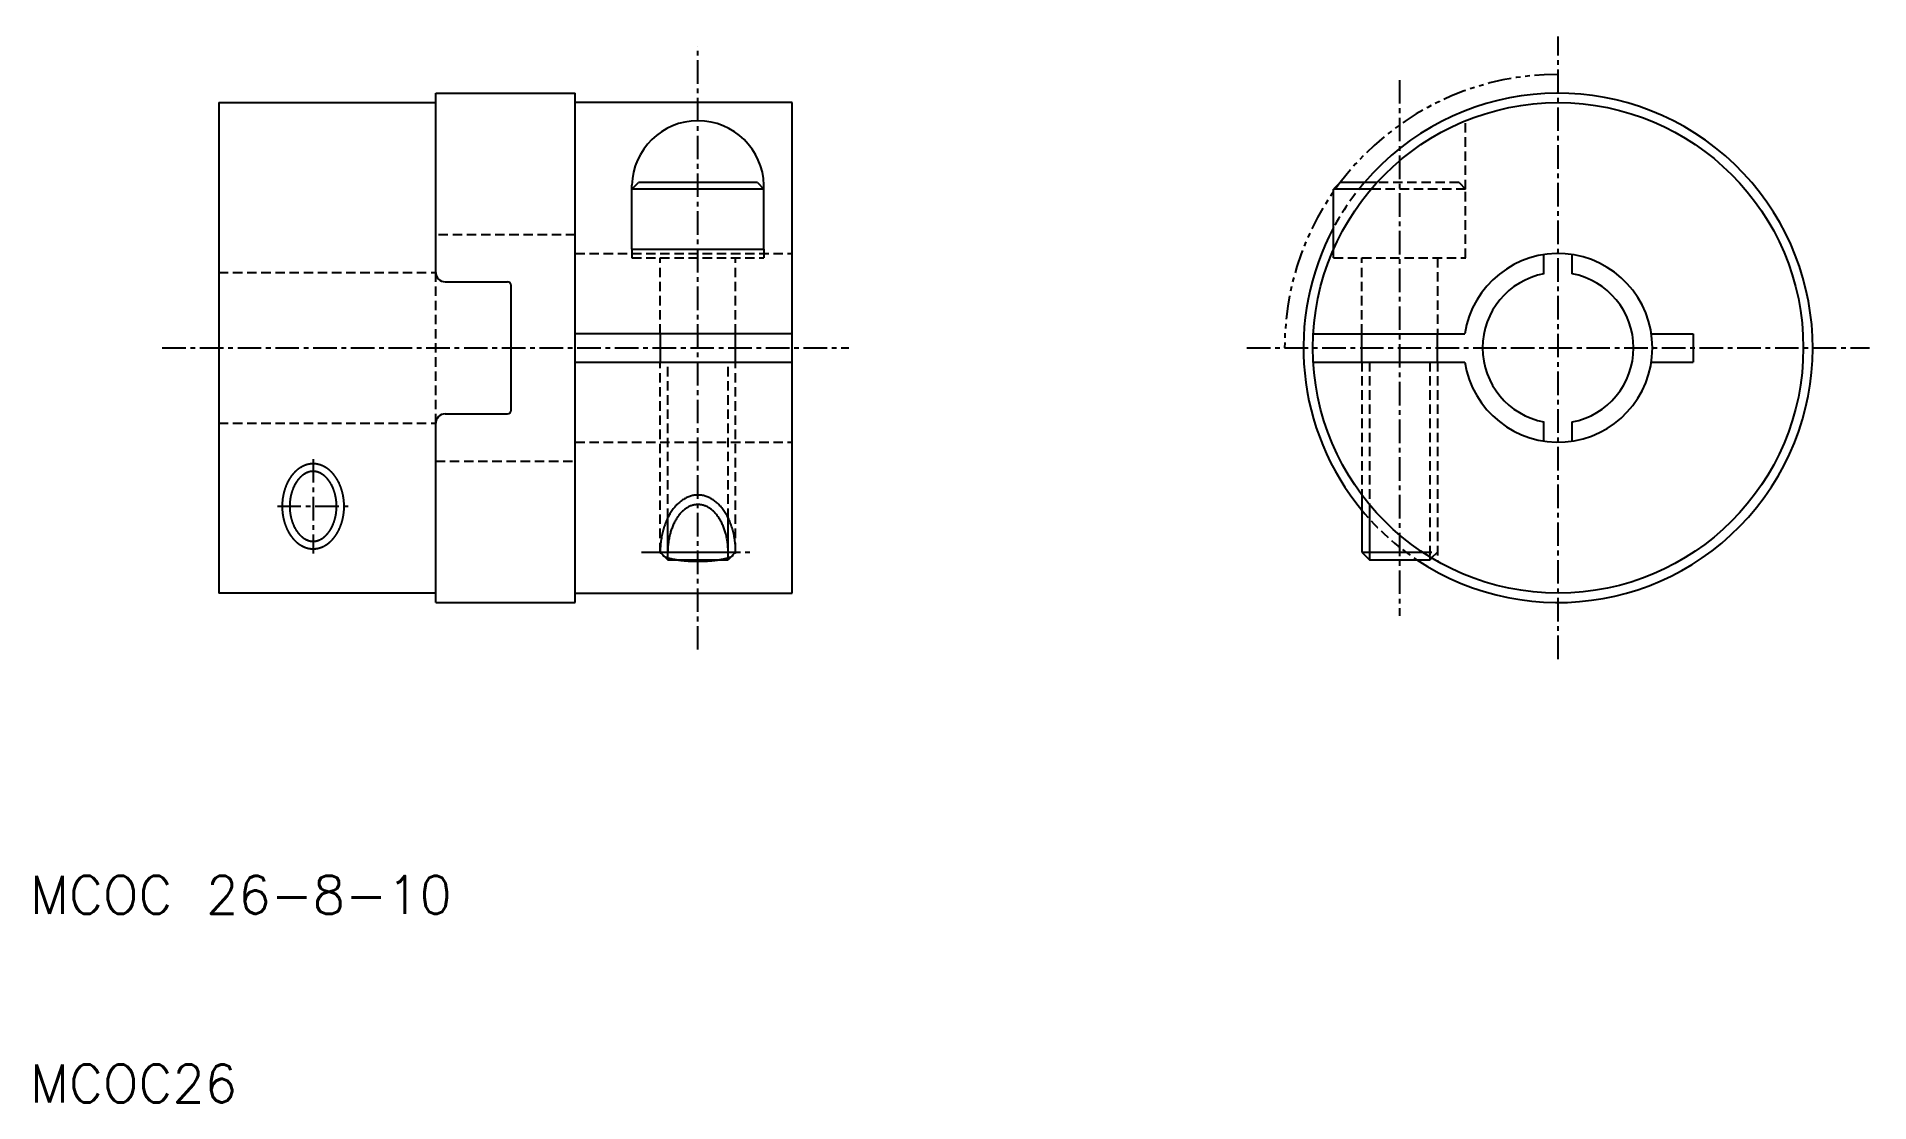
# Model space of a CAD drawing. Extents: x -133.5 to -36.3, y 10.7 to 67.2.
import ezdxf

# ---------------------------------------------------------------- set-up
doc = ezdxf.new("R2010")
doc.units = 0
for name, pattern in [('CENTER', [2, 1.25, -0.25, 0.25, -0.25]), ('DASHED', [0.75, 0.5, -0.25]), ('PHANTOM', [2.5, 1.25, -0.25, 0.25, -0.25, 0.25, -0.25])]:
    doc.linetypes.add(name, pattern=pattern)
doc.layers.get('0').update_dxf_attribs({"linetype": 'CONTINUOUS'})
doc.layers.add('CENTER', color=1, linetype='CENTER')
doc.styles.get("Standard").update_dxf_attribs({"font": 'txt.shx', "width": 0.7})

msp = doc.modelspace()

# ---------------------------------------------------------------- texts
at = {"color": 7, "linetype": 'CONTINUOUS'}
for s, p in [('MCOC 26-8-10', (-133.849, 20.656)), ('MCOC26', (-133.849, 10.656))]:
    msp.add_text(s, height=2, dxfattribs=at).set_placement(p)

# ---------------------------------------------------------------- linework, layer by layer
at = {"color": 7, "linetype": 'CONTINUOUS'}
for p, q in [((-112.349, 54.656), (-112.349, 64.156)), ((-112.349, 64.156), (-104.949, 64.156)), ((-104.949, 37.156), (-104.949, 64.156)), ((-123.849, 63.656), (-123.849, 37.656)), ((-123.849, 63.656), (-112.349, 63.656)), ((-93.449, 63.656), (-104.949, 63.656)), ((-93.449, 37.656), (-93.449, 63.656)), ((-101.949, 59.072), (-101.599, 59.422)), ((-101.949, 55.889), (-101.949, 59.279)), ((-95.299, 59.422), (-101.599, 59.422)), ((-95.299, 59.422), (-94.949, 59.072)), ((-94.949, 55.889), (-94.949, 59.279)), ((-64.399, 59.422), (-64.749, 59.072)), ((-62.448, 59.422), (-64.399, 59.422)), ((-94.949, 59.072), (-101.949, 59.072)), ((-94.949, 58.722), (-94.949, 58.722)), ((-62.756, 59.072), (-64.749, 59.072)), ((-64.749, 55.889), (-64.749, 59.072)), ((-101.949, 55.889), (-94.946, 55.889)), ((-53.599, 54.585), (-53.599, 55.599)), ((-52.099, 54.585), (-52.099, 55.599)), ((-111.849, 54.156), (-108.549, 54.156)), ((-108.349, 47.356), (-108.349, 53.956)), ((-93.449, 51.406), (-104.949, 51.406)), ((-100.449, 51.406), (-100.449, 49.906)), ((-96.449, 49.906), (-96.449, 51.406)), ((-65.827, 51.406), (-57.792, 51.406)), ((-63.249, 49.906), (-63.249, 51.406)), ((-59.249, 49.906), (-59.249, 51.406)), ((-47.905, 51.406), (-45.694, 51.406)), ((-45.694, 51.406), (-45.694, 49.906)), ((-104.949, 49.906), (-93.449, 49.906)), ((-65.827, 49.906), (-57.792, 49.906)), ((-47.905, 49.906), (-45.694, 49.906)), ((-112.349, 37.156), (-112.349, 46.656)), ((-111.849, 47.156), (-108.549, 47.156)), ((-53.599, 45.712), (-53.599, 46.727)), ((-52.099, 45.712), (-52.099, 46.727)), ((-63.249, 42.856), (-63.249, 39.822)), ((-100.449, 39.822), (-100.049, 39.422)), ((-100.449, 39.822), (-96.449, 39.822)), ((-100.049, 39.422), (-96.849, 39.422)), ((-96.449, 39.822), (-96.849, 39.422)), ((-63.249, 39.822), (-62.849, 39.422)), ((-63.249, 39.822), (-60.034, 39.822)), ((-62.849, 39.422), (-60.335, 39.422)), ((-60.335, 39.422), (-59.649, 39.422)), ((-59.649, 39.576), (-59.649, 39.422)), ((-59.649, 39.422), (-59.553, 39.518)), ((-112.349, 37.656), (-123.849, 37.656)), ((-112.349, 37.156), (-104.949, 37.156)), ((-104.949, 37.656), (-93.449, 37.656))]:
    msp.add_line(p, q, dxfattribs=at)
at = {"color": 3, "linetype": 'DASHED'}
for p, q in [((-57.749, 59.072), (-57.749, 62.697)), ((-58.099, 59.422), (-62.448, 59.422)), ((-58.099, 59.422), (-57.749, 59.072)), ((-57.749, 59.072), (-62.756, 59.072)), ((-57.749, 55.422), (-57.749, 59.072)), ((-57.749, 58.722), (-57.749, 58.722)), ((-104.949, 56.656), (-112.349, 56.656)), ((-104.949, 55.656), (-93.449, 55.656)), ((-101.949, 55.889), (-101.949, 55.422)), ((-101.949, 55.422), (-94.949, 55.422)), ((-100.449, 51.406), (-100.449, 55.422)), ((-96.449, 51.406), (-96.449, 55.422)), ((-94.949, 55.889), (-94.949, 55.422)), ((-64.749, 55.422), (-64.749, 55.889)), ((-64.749, 55.422), (-57.746, 55.422)), ((-63.249, 51.406), (-63.249, 55.422)), ((-59.249, 55.422), (-59.249, 51.406)), ((-123.849, 54.656), (-112.349, 54.656)), ((-112.349, 46.656), (-112.349, 54.656)), ((-100.449, 39.822), (-100.449, 49.906)), ((-100.049, 41.642), (-100.049, 49.906)), ((-96.849, 41.642), (-96.849, 49.906)), ((-96.449, 39.822), (-96.449, 49.906)), ((-63.249, 49.906), (-63.249, 42.856)), ((-62.849, 49.906), (-62.849, 42.349)), ((-59.649, 49.906), (-59.649, 39.576)), ((-59.249, 49.906), (-59.249, 39.34)), ((-123.849, 46.656), (-112.349, 46.656)), ((-104.949, 45.656), (-93.449, 45.656)), ((-112.349, 44.656), (-104.949, 44.656)), ((-60.034, 39.822), (-59.249, 39.822)), ((-59.553, 39.518), (-59.249, 39.822))]:
    msp.add_line(p, q, dxfattribs=at)
at = {"color": 3, "linetype": 'CONTINUOUS'}
for p, q in [((-62.849, 42.349), (-62.849, 39.422)), ((-100.049, 39.422), (-100.049, 41.642)), ((-96.849, 39.422), (-96.849, 41.642))]:
    msp.add_line(p, q, dxfattribs=at)
at = {"color": 3}
msp.add_polyline3d([(-118.848, 44.51, 0), (-118.859, 44.51, 0), (-118.87, 44.51, 0), (-118.881, 44.51, 0), (-118.892, 44.509, 0), (-118.903, 44.509, 0), (-118.914, 44.508, 0), (-118.925, 44.507, 0), (-118.936, 44.507, 0), (-118.947, 44.506, 0), (-118.958, 44.505, 0), (-118.969, 44.504, 0), (-118.98, 44.503, 0), (-118.991, 44.501, 0), (-119.002, 44.5, 0), (-119.013, 44.498, 0), (-119.024, 44.497, 0), (-119.035, 44.495, 0), (-119.046, 44.493, 0), (-119.057, 44.492, 0), (-119.067, 44.49, 0), (-119.078, 44.487, 0), (-119.089, 44.485, 0), (-119.1, 44.483, 0), (-119.111, 44.481, 0), (-119.122, 44.478, 0), (-119.133, 44.475, 0), (-119.144, 44.473, 0), (-119.155, 44.47, 0), (-119.165, 44.467, 0), (-119.176, 44.464, 0), (-119.187, 44.461, 0), (-119.198, 44.458, 0), (-119.209, 44.454, 0), (-119.22, 44.451, 0), (-119.23, 44.447, 0), (-119.241, 44.444, 0), (-119.252, 44.44, 0), (-119.263, 44.436, 0), (-119.273, 44.432, 0), (-119.284, 44.428, 0), (-119.295, 44.424, 0), (-119.306, 44.42, 0), (-119.316, 44.416, 0), (-119.327, 44.411, 0), (-119.338, 44.407, 0), (-119.348, 44.402, 0), (-119.359, 44.397, 0), (-119.369, 44.392, 0), (-119.38, 44.387, 0), (-119.391, 44.382, 0), (-119.401, 44.377, 0), (-119.412, 44.372, 0), (-119.422, 44.366, 0), (-119.433, 44.361, 0), (-119.443, 44.355, 0), (-119.454, 44.35, 0), (-119.464, 44.344, 0), (-119.474, 44.338, 0), (-119.485, 44.332, 0), (-119.495, 44.326, 0), (-119.505, 44.32, 0), (-119.516, 44.314, 0), (-119.526, 44.307, 0), (-119.536, 44.301, 0), (-119.547, 44.294, 0), (-119.557, 44.287, 0), (-119.567, 44.28, 0), (-119.577, 44.274, 0), (-119.587, 44.267, 0), (-119.597, 44.259, 0), (-119.608, 44.252, 0), (-119.618, 44.245, 0), (-119.628, 44.237, 0), (-119.638, 44.23, 0), (-119.648, 44.222, 0), (-119.658, 44.215, 0), (-119.667, 44.207, 0), (-119.677, 44.199, 0), (-119.687, 44.191, 0), (-119.697, 44.183, 0), (-119.707, 44.175, 0), (-119.716, 44.166, 0), (-119.726, 44.158, 0), (-119.736, 44.149, 0), (-119.745, 44.141, 0), (-119.755, 44.132, 0), (-119.764, 44.123, 0), (-119.774, 44.114, 0), (-119.783, 44.105, 0), (-119.793, 44.096, 0), (-119.802, 44.087, 0), (-119.812, 44.078, 0), (-119.821, 44.069, 0), (-119.83, 44.059, 0), (-119.839, 44.05, 0), (-119.849, 44.04, 0), (-119.858, 44.03, 0), (-119.867, 44.021, 0), (-119.876, 44.011, 0), (-119.885, 44.001, 0), (-119.894, 43.991, 0), (-119.903, 43.98, 0), (-119.911, 43.97, 0), (-119.92, 43.96, 0), (-119.929, 43.949, 0), (-119.938, 43.939, 0), (-119.946, 43.928, 0), (-119.955, 43.918, 0), (-119.964, 43.907, 0), (-119.972, 43.896, 0), (-119.981, 43.885, 0), (-119.989, 43.874, 0), (-119.997, 43.863, 0), (-120.006, 43.852, 0), (-120.014, 43.84, 0), (-120.022, 43.829, 0), (-120.03, 43.818, 0), (-120.038, 43.806, 0), (-120.046, 43.794, 0), (-120.054, 43.783, 0), (-120.062, 43.771, 0), (-120.07, 43.759, 0), (-120.078, 43.747, 0), (-120.086, 43.735, 0), (-120.093, 43.723, 0), (-120.101, 43.711, 0), (-120.108, 43.699, 0), (-120.116, 43.686, 0), (-120.123, 43.674, 0), (-120.131, 43.661, 0), (-120.138, 43.649, 0), (-120.145, 43.636, 0), (-120.152, 43.623, 0), (-120.159, 43.61, 0), (-120.167, 43.598, 0), (-120.173, 43.585, 0), (-120.18, 43.572, 0), (-120.187, 43.559, 0), (-120.194, 43.545, 0), (-120.201, 43.532, 0), (-120.207, 43.519, 0), (-120.214, 43.505, 0), (-120.22, 43.492, 0), (-120.227, 43.478, 0), (-120.233, 43.465, 0), (-120.24, 43.451, 0), (-120.246, 43.438, 0), (-120.252, 43.424, 0), (-120.258, 43.41, 0), (-120.264, 43.396, 0), (-120.27, 43.382, 0), (-120.276, 43.368, 0), (-120.282, 43.354, 0), (-120.287, 43.34, 0), (-120.293, 43.326, 0), (-120.299, 43.311, 0), (-120.304, 43.297, 0), (-120.31, 43.283, 0), (-120.315, 43.268, 0), (-120.32, 43.254, 0), (-120.325, 43.239, 0), (-120.331, 43.225, 0), (-120.336, 43.21, 0), (-120.341, 43.195, 0), (-120.346, 43.181, 0), (-120.35, 43.166, 0), (-120.355, 43.151, 0), (-120.36, 43.136, 0), (-120.364, 43.121, 0), (-120.369, 43.106, 0), (-120.373, 43.091, 0), (-120.378, 43.076, 0), (-120.382, 43.061, 0), (-120.386, 43.046, 0), (-120.39, 43.031, 0), (-120.395, 43.016, 0), (-120.399, 43, 0), (-120.402, 42.985, 0), (-120.406, 42.97, 0), (-120.41, 42.954, 0), (-120.414, 42.939, 0), (-120.417, 42.923, 0), (-120.421, 42.908, 0), (-120.424, 42.892, 0), (-120.428, 42.877, 0), (-120.431, 42.861, 0), (-120.434, 42.846, 0), (-120.437, 42.83, 0), (-120.44, 42.814, 0), (-120.443, 42.799, 0), (-120.446, 42.783, 0), (-120.449, 42.767, 0), (-120.451, 42.751, 0), (-120.454, 42.735, 0), (-120.456, 42.719, 0), (-120.459, 42.704, 0), (-120.461, 42.688, 0), (-120.464, 42.672, 0), (-120.466, 42.656, 0), (-120.468, 42.64, 0), (-120.47, 42.624, 0), (-120.472, 42.608, 0), (-120.474, 42.592, 0), (-120.475, 42.576, 0), (-120.477, 42.559, 0), (-120.478, 42.543, 0), (-120.48, 42.527, 0), (-120.481, 42.511, 0), (-120.483, 42.495, 0), (-120.484, 42.479, 0), (-120.485, 42.463, 0), (-120.486, 42.446, 0), (-120.487, 42.43, 0), (-120.488, 42.414, 0), (-120.489, 42.398, 0), (-120.489, 42.382, 0), (-120.49, 42.365, 0), (-120.49, 42.349, 0), (-120.491, 42.333, 0), (-120.491, 42.317, 0), (-120.491, 42.3, 0), (-120.492, 42.284, 0), (-120.492, 42.268, 0), (-120.492, 42.252, 0), (-120.492, 42.235, 0), (-120.492, 42.219, 0), (-120.491, 42.203, 0), (-120.491, 42.187, 0), (-120.491, 42.17, 0), (-120.49, 42.154, 0), (-120.489, 42.138, 0), (-120.489, 42.122, 0), (-120.488, 42.105, 0), (-120.487, 42.089, 0), (-120.486, 42.073, 0), (-120.485, 42.057, 0), (-120.484, 42.041, 0), (-120.483, 42.025, 0), (-120.482, 42.008, 0), (-120.48, 41.992, 0), (-120.479, 41.976, 0), (-120.477, 41.96, 0), (-120.476, 41.944, 0), (-120.474, 41.928, 0), (-120.472, 41.912, 0), (-120.47, 41.896, 0), (-120.468, 41.88, 0), (-120.466, 41.864, 0), (-120.464, 41.848, 0), (-120.462, 41.832, 0), (-120.46, 41.816, 0), (-120.457, 41.8, 0), (-120.455, 41.784, 0), (-120.453, 41.768, 0), (-120.45, 41.752, 0), (-120.447, 41.736, 0), (-120.444, 41.721, 0), (-120.442, 41.705, 0), (-120.439, 41.689, 0), (-120.436, 41.673, 0), (-120.432, 41.658, 0), (-120.429, 41.642, 0), (-120.426, 41.627, 0), (-120.423, 41.611, 0), (-120.419, 41.596, 0), (-120.416, 41.58, 0), (-120.412, 41.565, 0), (-120.408, 41.549, 0), (-120.405, 41.534, 0), (-120.401, 41.518, 0), (-120.397, 41.503, 0), (-120.393, 41.488, 0), (-120.389, 41.473, 0), (-120.385, 41.457, 0), (-120.38, 41.442, 0), (-120.376, 41.427, 0), (-120.372, 41.412, 0), (-120.367, 41.397, 0), (-120.362, 41.382, 0), (-120.358, 41.367, 0), (-120.353, 41.353, 0), (-120.348, 41.338, 0), (-120.343, 41.323, 0), (-120.338, 41.308, 0), (-120.333, 41.294, 0), (-120.328, 41.279, 0), (-120.323, 41.265, 0), (-120.318, 41.25, 0), (-120.312, 41.236, 0), (-120.307, 41.221, 0), (-120.301, 41.207, 0), (-120.296, 41.193, 0), (-120.29, 41.179, 0), (-120.285, 41.164, 0), (-120.279, 41.15, 0), (-120.273, 41.136, 0), (-120.267, 41.122, 0), (-120.261, 41.108, 0), (-120.255, 41.095, 0), (-120.249, 41.081, 0), (-120.243, 41.067, 0), (-120.236, 41.053, 0), (-120.23, 41.04, 0), (-120.223, 41.026, 0), (-120.217, 41.013, 0), (-120.21, 40.999, 0), (-120.204, 40.986, 0), (-120.197, 40.973, 0), (-120.19, 40.96, 0), (-120.184, 40.947, 0), (-120.177, 40.934, 0), (-120.17, 40.921, 0), (-120.163, 40.908, 0), (-120.156, 40.895, 0), (-120.149, 40.882, 0), (-120.141, 40.869, 0), (-120.134, 40.857, 0), (-120.127, 40.844, 0), (-120.119, 40.832, 0), (-120.112, 40.819, 0), (-120.104, 40.807, 0), (-120.097, 40.795, 0), (-120.089, 40.783, 0), (-120.081, 40.77, 0), (-120.074, 40.758, 0), (-120.066, 40.746, 0), (-120.058, 40.735, 0), (-120.05, 40.723, 0), (-120.042, 40.711, 0), (-120.034, 40.7, 0), (-120.026, 40.688, 0), (-120.018, 40.677, 0), (-120.01, 40.665, 0), (-120.001, 40.654, 0), (-119.993, 40.643, 0), (-119.985, 40.632, 0), (-119.976, 40.621, 0), (-119.968, 40.61, 0), (-119.959, 40.599, 0), (-119.951, 40.588, 0), (-119.942, 40.577, 0), (-119.933, 40.567, 0), (-119.925, 40.556, 0), (-119.916, 40.546, 0), (-119.907, 40.536, 0), (-119.898, 40.525, 0), (-119.889, 40.515, 0), (-119.88, 40.505, 0), (-119.871, 40.495, 0), (-119.862, 40.485, 0), (-119.853, 40.476, 0), (-119.844, 40.466, 0), (-119.835, 40.456, 0), (-119.826, 40.447, 0), (-119.816, 40.438, 0), (-119.807, 40.428, 0), (-119.798, 40.419, 0), (-119.788, 40.41, 0), (-119.779, 40.401, 0), (-119.769, 40.392, 0), (-119.76, 40.383, 0), (-119.75, 40.375, 0), (-119.741, 40.366, 0), (-119.731, 40.358, 0), (-119.721, 40.349, 0), (-119.712, 40.341, 0), (-119.702, 40.333, 0), (-119.692, 40.325, 0), (-119.682, 40.317, 0), (-119.672, 40.309, 0), (-119.663, 40.301, 0), (-119.653, 40.293, 0), (-119.643, 40.285, 0), (-119.633, 40.278, 0), (-119.623, 40.27, 0), (-119.613, 40.263, 0), (-119.603, 40.256, 0), (-119.593, 40.249, 0), (-119.582, 40.242, 0), (-119.572, 40.235, 0), (-119.562, 40.228, 0), (-119.552, 40.221, 0), (-119.542, 40.214, 0), (-119.531, 40.208, 0), (-119.521, 40.201, 0), (-119.511, 40.195, 0), (-119.501, 40.189, 0), (-119.49, 40.183, 0), (-119.48, 40.177, 0), (-119.469, 40.171, 0), (-119.459, 40.165, 0), (-119.448, 40.159, 0), (-119.438, 40.154, 0), (-119.428, 40.148, 0), (-119.417, 40.143, 0), (-119.406, 40.137, 0), (-119.396, 40.132, 0), (-119.385, 40.127, 0), (-119.375, 40.122, 0), (-119.364, 40.117, 0), (-119.354, 40.112, 0), (-119.343, 40.107, 0), (-119.332, 40.103, 0), (-119.322, 40.098, 0), (-119.311, 40.094, 0), (-119.3, 40.089, 0), (-119.289, 40.085, 0), (-119.279, 40.081, 0), (-119.268, 40.077, 0), (-119.257, 40.073, 0), (-119.246, 40.069, 0), (-119.236, 40.066, 0), (-119.225, 40.062, 0), (-119.214, 40.059, 0), (-119.203, 40.055, 0), (-119.192, 40.052, 0), (-119.182, 40.049, 0), (-119.171, 40.046, 0), (-119.16, 40.043, 0), (-119.149, 40.04, 0), (-119.138, 40.037, 0), (-119.127, 40.035, 0), (-119.116, 40.032, 0), (-119.106, 40.03, 0), (-119.095, 40.027, 0), (-119.084, 40.025, 0), (-119.073, 40.023, 0), (-119.062, 40.021, 0), (-119.051, 40.019, 0), (-119.04, 40.017, 0), (-119.029, 40.015, 0), (-119.018, 40.014, 0), (-119.007, 40.012, 0), (-118.996, 40.011, 0), (-118.985, 40.009, 0), (-118.974, 40.008, 0), (-118.963, 40.007, 0), (-118.952, 40.006, 0), (-118.941, 40.005, 0), (-118.931, 40.004, 0), (-118.92, 40.003, 0), (-118.909, 40.003, 0), (-118.898, 40.002, 0), (-118.887, 40.002, 0), (-118.876, 40.002, 0), (-118.865, 40.001, 0), (-118.854, 40.001, 0), (-118.843, 40.001, 0), (-118.832, 40.001, 0), (-118.821, 40.002, 0), (-118.81, 40.002, 0), (-118.799, 40.002, 0), (-118.788, 40.003, 0), (-118.777, 40.003, 0), (-118.766, 40.004, 0), (-118.755, 40.005, 0), (-118.744, 40.006, 0), (-118.733, 40.007, 0), (-118.722, 40.008, 0), (-118.711, 40.009, 0), (-118.7, 40.011, 0), (-118.689, 40.012, 0), (-118.678, 40.014, 0), (-118.667, 40.015, 0), (-118.656, 40.017, 0), (-118.645, 40.019, 0), (-118.635, 40.021, 0), (-118.624, 40.023, 0), (-118.613, 40.025, 0), (-118.602, 40.027, 0), (-118.591, 40.029, 0), (-118.58, 40.032, 0), (-118.569, 40.034, 0), (-118.558, 40.037, 0), (-118.547, 40.04, 0), (-118.537, 40.043, 0), (-118.526, 40.046, 0), (-118.515, 40.049, 0), (-118.504, 40.052, 0), (-118.493, 40.055, 0), (-118.482, 40.059, 0), (-118.472, 40.062, 0), (-118.461, 40.066, 0), (-118.45, 40.069, 0), (-118.439, 40.073, 0), (-118.429, 40.077, 0), (-118.418, 40.081, 0), (-118.407, 40.085, 0), (-118.396, 40.089, 0), (-118.386, 40.094, 0), (-118.375, 40.098, 0), (-118.364, 40.102, 0), (-118.354, 40.107, 0), (-118.343, 40.112, 0), (-118.332, 40.117, 0), (-118.322, 40.122, 0), (-118.311, 40.127, 0), (-118.301, 40.132, 0), (-118.29, 40.137, 0), (-118.28, 40.142, 0), (-118.269, 40.148, 0), (-118.259, 40.153, 0), (-118.248, 40.159, 0), (-118.238, 40.165, 0), (-118.227, 40.171, 0), (-118.217, 40.177, 0), (-118.206, 40.183, 0), (-118.196, 40.189, 0), (-118.186, 40.195, 0), (-118.175, 40.201, 0), (-118.165, 40.208, 0), (-118.155, 40.214, 0), (-118.145, 40.221, 0), (-118.134, 40.228, 0), (-118.124, 40.235, 0), (-118.114, 40.242, 0), (-118.104, 40.249, 0), (-118.094, 40.256, 0), (-118.084, 40.263, 0), (-118.074, 40.27, 0), (-118.064, 40.278, 0), (-118.054, 40.285, 0), (-118.044, 40.293, 0), (-118.034, 40.301, 0), (-118.024, 40.309, 0), (-118.014, 40.317, 0), (-118.004, 40.325, 0), (-117.995, 40.333, 0), (-117.985, 40.341, 0), (-117.975, 40.349, 0), (-117.965, 40.358, 0), (-117.956, 40.366, 0), (-117.946, 40.375, 0), (-117.937, 40.384, 0), (-117.927, 40.392, 0), (-117.918, 40.401, 0), (-117.908, 40.41, 0), (-117.899, 40.419, 0), (-117.889, 40.429, 0), (-117.88, 40.438, 0), (-117.871, 40.447, 0), (-117.862, 40.457, 0), (-117.852, 40.466, 0), (-117.843, 40.476, 0), (-117.834, 40.486, 0), (-117.825, 40.495, 0), (-117.816, 40.505, 0), (-117.807, 40.515, 0), (-117.798, 40.526, 0), (-117.789, 40.536, 0), (-117.781, 40.546, 0), (-117.772, 40.556, 0), (-117.763, 40.567, 0), (-117.754, 40.577, 0), (-117.746, 40.588, 0), (-117.737, 40.599, 0), (-117.729, 40.61, 0), (-117.72, 40.621, 0), (-117.712, 40.632, 0), (-117.703, 40.643, 0), (-117.695, 40.654, 0), (-117.687, 40.665, 0), (-117.679, 40.676, 0), (-117.67, 40.688, 0), (-117.662, 40.699, 0), (-117.654, 40.711, 0), (-117.646, 40.723, 0), (-117.638, 40.734, 0), (-117.63, 40.746, 0), (-117.623, 40.758, 0), (-117.615, 40.77, 0), (-117.607, 40.782, 0), (-117.6, 40.794, 0), (-117.592, 40.807, 0), (-117.585, 40.819, 0), (-117.577, 40.831, 0), (-117.57, 40.844, 0), (-117.562, 40.857, 0), (-117.555, 40.869, 0), (-117.548, 40.882, 0), (-117.541, 40.895, 0), (-117.534, 40.907, 0), (-117.527, 40.92, 0), (-117.52, 40.933, 0), (-117.513, 40.946, 0), (-117.506, 40.96, 0), (-117.499, 40.973, 0), (-117.493, 40.986, 0), (-117.486, 40.999, 0), (-117.48, 41.013, 0), (-117.473, 41.026, 0), (-117.467, 41.04, 0), (-117.46, 41.053, 0), (-117.454, 41.067, 0), (-117.448, 41.081, 0), (-117.442, 41.095, 0), (-117.436, 41.108, 0), (-117.43, 41.122, 0), (-117.424, 41.136, 0), (-117.418, 41.15, 0), (-117.412, 41.164, 0), (-117.406, 41.179, 0), (-117.401, 41.193, 0), (-117.395, 41.207, 0), (-117.39, 41.221, 0), (-117.384, 41.236, 0), (-117.379, 41.25, 0), (-117.374, 41.265, 0), (-117.368, 41.279, 0), (-117.363, 41.294, 0), (-117.358, 41.309, 0), (-117.353, 41.323, 0), (-117.348, 41.338, 0), (-117.344, 41.353, 0), (-117.339, 41.368, 0), (-117.334, 41.382, 0), (-117.33, 41.397, 0), (-117.325, 41.412, 0), (-117.321, 41.427, 0), (-117.316, 41.442, 0), (-117.312, 41.458, 0), (-117.308, 41.473, 0), (-117.304, 41.488, 0), (-117.3, 41.503, 0), (-117.296, 41.518, 0), (-117.292, 41.534, 0), (-117.288, 41.549, 0), (-117.284, 41.565, 0), (-117.281, 41.58, 0), (-117.277, 41.596, 0), (-117.274, 41.611, 0), (-117.27, 41.627, 0), (-117.267, 41.642, 0), (-117.264, 41.658, 0), (-117.261, 41.673, 0), (-117.258, 41.689, 0), (-117.255, 41.705, 0), (-117.252, 41.721, 0), (-117.249, 41.736, 0), (-117.246, 41.752, 0), (-117.244, 41.768, 0), (-117.241, 41.784, 0), (-117.239, 41.8, 0), (-117.236, 41.816, 0), (-117.234, 41.832, 0), (-117.232, 41.848, 0), (-117.23, 41.864, 0), (-117.228, 41.88, 0), (-117.226, 41.896, 0), (-117.224, 41.912, 0), (-117.222, 41.928, 0), (-117.221, 41.944, 0), (-117.219, 41.96, 0), (-117.218, 41.976, 0), (-117.216, 41.992, 0), (-117.215, 42.008, 0), (-117.214, 42.024, 0), (-117.212, 42.041, 0), (-117.211, 42.057, 0), (-117.21, 42.073, 0), (-117.209, 42.089, 0), (-117.209, 42.105, 0), (-117.208, 42.122, 0), (-117.207, 42.138, 0), (-117.207, 42.154, 0), (-117.206, 42.17, 0), (-117.206, 42.187, 0), (-117.205, 42.203, 0), (-117.205, 42.219, 0), (-117.205, 42.235, 0), (-117.205, 42.252, 0), (-117.205, 42.268, 0), (-117.205, 42.284, 0), (-117.205, 42.3, 0), (-117.205, 42.317, 0), (-117.206, 42.333, 0), (-117.206, 42.349, 0), (-117.207, 42.365, 0), (-117.207, 42.382, 0), (-117.208, 42.398, 0), (-117.209, 42.414, 0), (-117.21, 42.43, 0), (-117.211, 42.446, 0), (-117.212, 42.463, 0), (-117.213, 42.479, 0), (-117.214, 42.495, 0), (-117.215, 42.511, 0), (-117.217, 42.527, 0), (-117.218, 42.543, 0), (-117.22, 42.559, 0), (-117.221, 42.576, 0), (-117.223, 42.592, 0), (-117.225, 42.608, 0), (-117.227, 42.624, 0), (-117.229, 42.64, 0), (-117.231, 42.656, 0), (-117.233, 42.672, 0), (-117.235, 42.688, 0), (-117.238, 42.704, 0), (-117.24, 42.719, 0), (-117.243, 42.735, 0), (-117.245, 42.751, 0), (-117.248, 42.767, 0), (-117.25, 42.783, 0), (-117.253, 42.799, 0), (-117.256, 42.814, 0), (-117.259, 42.83, 0), (-117.262, 42.846, 0), (-117.265, 42.861, 0), (-117.269, 42.877, 0), (-117.272, 42.893, 0), (-117.275, 42.908, 0), (-117.279, 42.924, 0), (-117.283, 42.939, 0), (-117.286, 42.954, 0), (-117.29, 42.97, 0), (-117.294, 42.985, 0), (-117.298, 43, 0), (-117.302, 43.016, 0), (-117.306, 43.031, 0), (-117.31, 43.046, 0), (-117.314, 43.061, 0), (-117.319, 43.076, 0), (-117.323, 43.091, 0), (-117.327, 43.106, 0), (-117.332, 43.121, 0), (-117.337, 43.136, 0), (-117.341, 43.151, 0), (-117.346, 43.166, 0), (-117.351, 43.181, 0), (-117.356, 43.195, 0), (-117.361, 43.21, 0), (-117.366, 43.225, 0), (-117.371, 43.239, 0), (-117.376, 43.254, 0), (-117.382, 43.268, 0), (-117.387, 43.283, 0), (-117.392, 43.297, 0), (-117.398, 43.311, 0), (-117.404, 43.326, 0), (-117.409, 43.34, 0), (-117.415, 43.354, 0), (-117.421, 43.368, 0), (-117.427, 43.382, 0), (-117.433, 43.396, 0), (-117.439, 43.41, 0), (-117.445, 43.424, 0), (-117.451, 43.437, 0), (-117.457, 43.451, 0), (-117.463, 43.465, 0), (-117.47, 43.478, 0), (-117.476, 43.492, 0), (-117.483, 43.505, 0), (-117.489, 43.519, 0), (-117.496, 43.532, 0), (-117.503, 43.545, 0), (-117.509, 43.558, 0), (-117.516, 43.571, 0), (-117.523, 43.584, 0), (-117.53, 43.597, 0), (-117.537, 43.61, 0), (-117.544, 43.623, 0), (-117.551, 43.636, 0), (-117.559, 43.649, 0), (-117.566, 43.661, 0), (-117.573, 43.674, 0), (-117.581, 43.686, 0), (-117.588, 43.698, 0), (-117.596, 43.711, 0), (-117.603, 43.723, 0), (-117.611, 43.735, 0), (-117.619, 43.747, 0), (-117.627, 43.759, 0), (-117.634, 43.771, 0), (-117.642, 43.783, 0), (-117.65, 43.795, 0), (-117.658, 43.806, 0), (-117.666, 43.818, 0), (-117.674, 43.829, 0), (-117.683, 43.841, 0), (-117.691, 43.852, 0), (-117.699, 43.863, 0), (-117.708, 43.874, 0), (-117.716, 43.885, 0), (-117.724, 43.896, 0), (-117.733, 43.907, 0), (-117.741, 43.918, 0), (-117.75, 43.929, 0), (-117.759, 43.939, 0), (-117.767, 43.95, 0), (-117.776, 43.96, 0), (-117.785, 43.97, 0), (-117.794, 43.981, 0), (-117.803, 43.991, 0), (-117.812, 44.001, 0), (-117.821, 44.011, 0), (-117.83, 44.021, 0), (-117.839, 44.031, 0), (-117.848, 44.04, 0), (-117.857, 44.05, 0), (-117.866, 44.059, 0), (-117.876, 44.069, 0), (-117.885, 44.078, 0), (-117.894, 44.087, 0), (-117.904, 44.096, 0), (-117.913, 44.105, 0), (-117.922, 44.114, 0), (-117.932, 44.123, 0), (-117.941, 44.132, 0), (-117.951, 44.141, 0), (-117.961, 44.149, 0), (-117.97, 44.158, 0), (-117.98, 44.166, 0), (-117.99, 44.174, 0), (-118, 44.183, 0), (-118.009, 44.191, 0), (-118.019, 44.199, 0), (-118.029, 44.207, 0), (-118.039, 44.214, 0), (-118.049, 44.222, 0), (-118.059, 44.23, 0), (-118.069, 44.237, 0), (-118.079, 44.245, 0), (-118.089, 44.252, 0), (-118.099, 44.259, 0), (-118.109, 44.266, 0), (-118.119, 44.273, 0), (-118.129, 44.28, 0), (-118.14, 44.287, 0), (-118.15, 44.294, 0), (-118.16, 44.3, 0), (-118.17, 44.307, 0), (-118.181, 44.313, 0), (-118.191, 44.32, 0), (-118.201, 44.326, 0), (-118.212, 44.332, 0), (-118.222, 44.338, 0), (-118.232, 44.344, 0), (-118.243, 44.35, 0), (-118.253, 44.355, 0), (-118.264, 44.361, 0), (-118.274, 44.366, 0), (-118.285, 44.372, 0), (-118.295, 44.377, 0), (-118.306, 44.382, 0), (-118.317, 44.387, 0), (-118.327, 44.392, 0), (-118.338, 44.397, 0), (-118.348, 44.402, 0), (-118.359, 44.407, 0), (-118.37, 44.411, 0), (-118.38, 44.416, 0), (-118.391, 44.42, 0), (-118.402, 44.424, 0), (-118.413, 44.428, 0), (-118.423, 44.432, 0), (-118.434, 44.436, 0), (-118.445, 44.44, 0), (-118.455, 44.444, 0), (-118.466, 44.447, 0), (-118.477, 44.451, 0), (-118.488, 44.454, 0), (-118.499, 44.458, 0), (-118.509, 44.461, 0), (-118.52, 44.464, 0), (-118.531, 44.467, 0), (-118.542, 44.47, 0), (-118.553, 44.473, 0), (-118.564, 44.476, 0), (-118.575, 44.478, 0), (-118.586, 44.481, 0), (-118.596, 44.483, 0), (-118.607, 44.485, 0), (-118.618, 44.488, 0), (-118.629, 44.49, 0), (-118.64, 44.492, 0), (-118.651, 44.493, 0), (-118.662, 44.495, 0), (-118.673, 44.497, 0), (-118.684, 44.499, 0), (-118.695, 44.5, 0), (-118.706, 44.501, 0), (-118.717, 44.503, 0), (-118.728, 44.504, 0), (-118.739, 44.505, 0), (-118.75, 44.506, 0), (-118.76, 44.507, 0), (-118.771, 44.507, 0), (-118.782, 44.508, 0), (-118.793, 44.509, 0), (-118.804, 44.509, 0), (-118.815, 44.51, 0), (-118.826, 44.51, 0), (-118.837, 44.51, 0), (-118.848, 44.51, 0)], dxfattribs=at)
at = {"color": 7}
msp.add_polyline3d([(-118.848, 44.11, 0), (-118.855, 44.11, 0), (-118.861, 44.11, 0), (-118.867, 44.11, 0), (-118.874, 44.11, 0), (-118.88, 44.109, 0), (-118.886, 44.109, 0), (-118.893, 44.109, 0), (-118.899, 44.108, 0), (-118.906, 44.108, 0), (-118.912, 44.107, 0), (-118.918, 44.107, 0), (-118.925, 44.106, 0), (-118.931, 44.106, 0), (-118.938, 44.105, 0), (-118.944, 44.104, 0), (-118.95, 44.103, 0), (-118.957, 44.103, 0), (-118.963, 44.102, 0), (-118.97, 44.101, 0), (-118.976, 44.1, 0), (-118.982, 44.099, 0), (-118.989, 44.098, 0), (-118.995, 44.096, 0), (-119.002, 44.095, 0), (-119.008, 44.094, 0), (-119.015, 44.092, 0), (-119.021, 44.091, 0), (-119.027, 44.09, 0), (-119.034, 44.088, 0), (-119.04, 44.087, 0), (-119.047, 44.085, 0), (-119.053, 44.083, 0), (-119.06, 44.082, 0), (-119.066, 44.08, 0), (-119.073, 44.078, 0), (-119.079, 44.076, 0), (-119.086, 44.074, 0), (-119.092, 44.072, 0), (-119.099, 44.07, 0), (-119.105, 44.068, 0), (-119.112, 44.066, 0), (-119.118, 44.063, 0), (-119.125, 44.061, 0), (-119.131, 44.059, 0), (-119.137, 44.056, 0), (-119.144, 44.054, 0), (-119.15, 44.051, 0), (-119.157, 44.049, 0), (-119.163, 44.046, 0), (-119.17, 44.043, 0), (-119.176, 44.041, 0), (-119.183, 44.038, 0), (-119.189, 44.035, 0), (-119.196, 44.032, 0), (-119.203, 44.029, 0), (-119.209, 44.026, 0), (-119.216, 44.023, 0), (-119.222, 44.02, 0), (-119.229, 44.016, 0), (-119.235, 44.013, 0), (-119.242, 44.01, 0), (-119.248, 44.006, 0), (-119.255, 44.003, 0), (-119.261, 43.999, 0), (-119.268, 43.995, 0), (-119.274, 43.992, 0), (-119.281, 43.988, 0), (-119.287, 43.984, 0), (-119.294, 43.98, 0), (-119.3, 43.976, 0), (-119.307, 43.972, 0), (-119.313, 43.968, 0), (-119.32, 43.964, 0), (-119.327, 43.96, 0), (-119.333, 43.956, 0), (-119.34, 43.951, 0), (-119.346, 43.947, 0), (-119.353, 43.942, 0), (-119.359, 43.938, 0), (-119.366, 43.933, 0), (-119.372, 43.929, 0), (-119.379, 43.924, 0), (-119.385, 43.919, 0), (-119.392, 43.914, 0), (-119.399, 43.909, 0), (-119.405, 43.904, 0), (-119.412, 43.899, 0), (-119.418, 43.894, 0), (-119.425, 43.889, 0), (-119.431, 43.883, 0), (-119.438, 43.878, 0), (-119.444, 43.872, 0), (-119.451, 43.867, 0), (-119.457, 43.861, 0), (-119.464, 43.856, 0), (-119.47, 43.85, 0), (-119.477, 43.844, 0), (-119.483, 43.838, 0), (-119.49, 43.832, 0), (-119.496, 43.826, 0), (-119.502, 43.82, 0), (-119.509, 43.814, 0), (-119.515, 43.808, 0), (-119.522, 43.802, 0), (-119.528, 43.795, 0), (-119.534, 43.789, 0), (-119.541, 43.783, 0), (-119.547, 43.776, 0), (-119.553, 43.77, 0), (-119.56, 43.763, 0), (-119.566, 43.756, 0), (-119.572, 43.75, 0), (-119.578, 43.743, 0), (-119.585, 43.736, 0), (-119.591, 43.729, 0), (-119.597, 43.722, 0), (-119.603, 43.715, 0), (-119.609, 43.708, 0), (-119.616, 43.7, 0), (-119.622, 43.693, 0), (-119.628, 43.686, 0), (-119.634, 43.678, 0), (-119.64, 43.671, 0), (-119.646, 43.663, 0), (-119.652, 43.656, 0), (-119.658, 43.648, 0), (-119.664, 43.64, 0), (-119.67, 43.633, 0), (-119.676, 43.625, 0), (-119.682, 43.617, 0), (-119.687, 43.609, 0), (-119.693, 43.601, 0), (-119.699, 43.593, 0), (-119.705, 43.585, 0), (-119.711, 43.577, 0), (-119.716, 43.568, 0), (-119.722, 43.56, 0), (-119.728, 43.552, 0), (-119.733, 43.543, 0), (-119.739, 43.535, 0), (-119.744, 43.526, 0), (-119.75, 43.518, 0), (-119.755, 43.509, 0), (-119.761, 43.5, 0), (-119.766, 43.491, 0), (-119.772, 43.483, 0), (-119.777, 43.474, 0), (-119.782, 43.465, 0), (-119.787, 43.456, 0), (-119.793, 43.447, 0), (-119.798, 43.437, 0), (-119.803, 43.428, 0), (-119.808, 43.419, 0), (-119.813, 43.41, 0), (-119.818, 43.4, 0), (-119.823, 43.391, 0), (-119.828, 43.381, 0), (-119.833, 43.372, 0), (-119.838, 43.362, 0), (-119.843, 43.352, 0), (-119.848, 43.343, 0), (-119.853, 43.333, 0), (-119.858, 43.323, 0), (-119.862, 43.313, 0), (-119.867, 43.303, 0), (-119.872, 43.293, 0), (-119.876, 43.283, 0), (-119.881, 43.273, 0), (-119.885, 43.263, 0), (-119.89, 43.253, 0), (-119.894, 43.242, 0), (-119.899, 43.232, 0), (-119.903, 43.222, 0), (-119.908, 43.211, 0), (-119.912, 43.201, 0), (-119.916, 43.191, 0), (-119.92, 43.18, 0), (-119.924, 43.169, 0), (-119.929, 43.159, 0), (-119.933, 43.148, 0), (-119.937, 43.137, 0), (-119.941, 43.127, 0), (-119.945, 43.116, 0), (-119.948, 43.105, 0), (-119.952, 43.094, 0), (-119.956, 43.083, 0), (-119.96, 43.072, 0), (-119.963, 43.061, 0), (-119.967, 43.05, 0), (-119.971, 43.039, 0), (-119.974, 43.028, 0), (-119.978, 43.017, 0), (-119.981, 43.006, 0), (-119.985, 42.995, 0), (-119.988, 42.983, 0), (-119.991, 42.972, 0), (-119.995, 42.961, 0), (-119.998, 42.95, 0), (-120.001, 42.938, 0), (-120.004, 42.927, 0), (-120.007, 42.915, 0), (-120.01, 42.904, 0), (-120.013, 42.892, 0), (-120.016, 42.881, 0), (-120.019, 42.869, 0), (-120.022, 42.858, 0), (-120.025, 42.846, 0), (-120.027, 42.834, 0), (-120.03, 42.823, 0), (-120.033, 42.811, 0), (-120.035, 42.799, 0), (-120.038, 42.787, 0), (-120.04, 42.776, 0), (-120.042, 42.764, 0), (-120.045, 42.752, 0), (-120.047, 42.74, 0), (-120.049, 42.728, 0), (-120.051, 42.716, 0), (-120.054, 42.704, 0), (-120.056, 42.693, 0), (-120.058, 42.681, 0), (-120.06, 42.669, 0), (-120.061, 42.657, 0), (-120.063, 42.645, 0), (-120.065, 42.632, 0), (-120.067, 42.62, 0), (-120.068, 42.608, 0), (-120.07, 42.596, 0), (-120.071, 42.584, 0), (-120.073, 42.572, 0), (-120.074, 42.56, 0), (-120.076, 42.548, 0), (-120.077, 42.535, 0), (-120.078, 42.523, 0), (-120.079, 42.511, 0), (-120.081, 42.499, 0), (-120.082, 42.487, 0), (-120.083, 42.474, 0), (-120.084, 42.462, 0), (-120.085, 42.45, 0), (-120.085, 42.437, 0), (-120.086, 42.425, 0), (-120.087, 42.413, 0), (-120.088, 42.401, 0), (-120.088, 42.388, 0), (-120.089, 42.376, 0), (-120.089, 42.364, 0), (-120.09, 42.351, 0), (-120.09, 42.339, 0), (-120.091, 42.327, 0), (-120.091, 42.314, 0), (-120.091, 42.302, 0), (-120.091, 42.29, 0), (-120.091, 42.277, 0), (-120.092, 42.265, 0), (-120.092, 42.252, 0), (-120.091, 42.24, 0), (-120.091, 42.228, 0), (-120.091, 42.215, 0), (-120.091, 42.203, 0), (-120.091, 42.191, 0), (-120.09, 42.178, 0), (-120.09, 42.166, 0), (-120.09, 42.154, 0), (-120.089, 42.141, 0), (-120.089, 42.129, 0), (-120.088, 42.117, 0), (-120.087, 42.104, 0), (-120.086, 42.092, 0), (-120.086, 42.08, 0), (-120.085, 42.067, 0), (-120.084, 42.055, 0), (-120.083, 42.043, 0), (-120.082, 42.031, 0), (-120.081, 42.018, 0), (-120.08, 42.006, 0), (-120.079, 41.994, 0), (-120.077, 41.982, 0), (-120.076, 41.969, 0), (-120.075, 41.957, 0), (-120.073, 41.945, 0), (-120.072, 41.933, 0), (-120.07, 41.921, 0), (-120.069, 41.908, 0), (-120.067, 41.896, 0), (-120.066, 41.884, 0), (-120.064, 41.872, 0), (-120.062, 41.86, 0), (-120.06, 41.848, 0), (-120.058, 41.836, 0), (-120.056, 41.824, 0), (-120.054, 41.812, 0), (-120.052, 41.8, 0), (-120.05, 41.788, 0), (-120.048, 41.776, 0), (-120.046, 41.764, 0), (-120.043, 41.753, 0), (-120.041, 41.741, 0), (-120.039, 41.729, 0), (-120.036, 41.717, 0), (-120.034, 41.705, 0), (-120.031, 41.694, 0), (-120.028, 41.682, 0), (-120.026, 41.67, 0), (-120.023, 41.659, 0), (-120.02, 41.647, 0), (-120.017, 41.636, 0), (-120.015, 41.624, 0), (-120.012, 41.613, 0), (-120.009, 41.601, 0), (-120.006, 41.59, 0), (-120.003, 41.578, 0), (-119.999, 41.567, 0), (-119.996, 41.556, 0), (-119.993, 41.544, 0), (-119.99, 41.533, 0), (-119.986, 41.522, 0), (-119.983, 41.511, 0), (-119.98, 41.499, 0), (-119.976, 41.488, 0), (-119.973, 41.477, 0), (-119.969, 41.466, 0), (-119.965, 41.455, 0), (-119.962, 41.444, 0), (-119.958, 41.433, 0), (-119.954, 41.422, 0), (-119.95, 41.412, 0), (-119.947, 41.401, 0), (-119.943, 41.39, 0), (-119.939, 41.379, 0), (-119.935, 41.369, 0), (-119.931, 41.358, 0), (-119.927, 41.347, 0), (-119.922, 41.337, 0), (-119.918, 41.326, 0), (-119.914, 41.316, 0), (-119.91, 41.305, 0), (-119.905, 41.295, 0), (-119.901, 41.285, 0), (-119.897, 41.274, 0), (-119.892, 41.264, 0), (-119.888, 41.254, 0), (-119.883, 41.244, 0), (-119.879, 41.234, 0), (-119.874, 41.224, 0), (-119.869, 41.214, 0), (-119.865, 41.204, 0), (-119.86, 41.194, 0), (-119.855, 41.184, 0), (-119.85, 41.174, 0), (-119.846, 41.164, 0), (-119.841, 41.155, 0), (-119.836, 41.145, 0), (-119.831, 41.135, 0), (-119.826, 41.126, 0), (-119.821, 41.116, 0), (-119.816, 41.107, 0), (-119.811, 41.097, 0), (-119.805, 41.088, 0), (-119.8, 41.079, 0), (-119.795, 41.07, 0), (-119.79, 41.06, 0), (-119.784, 41.051, 0), (-119.779, 41.042, 0), (-119.774, 41.033, 0), (-119.768, 41.024, 0), (-119.763, 41.015, 0), (-119.758, 41.007, 0), (-119.752, 40.998, 0), (-119.747, 40.989, 0), (-119.741, 40.981, 0), (-119.735, 40.972, 0), (-119.73, 40.964, 0), (-119.724, 40.955, 0), (-119.719, 40.947, 0), (-119.713, 40.939, 0), (-119.707, 40.93, 0), (-119.701, 40.922, 0), (-119.696, 40.914, 0), (-119.69, 40.906, 0), (-119.684, 40.898, 0), (-119.678, 40.89, 0), (-119.672, 40.882, 0), (-119.666, 40.874, 0), (-119.661, 40.867, 0), (-119.655, 40.859, 0), (-119.649, 40.851, 0), (-119.643, 40.844, 0), (-119.637, 40.836, 0), (-119.631, 40.829, 0), (-119.625, 40.822, 0), (-119.619, 40.814, 0), (-119.612, 40.807, 0), (-119.606, 40.8, 0), (-119.6, 40.793, 0), (-119.594, 40.786, 0), (-119.588, 40.779, 0), (-119.582, 40.772, 0), (-119.576, 40.765, 0), (-119.569, 40.758, 0), (-119.563, 40.752, 0), (-119.557, 40.745, 0), (-119.551, 40.738, 0), (-119.544, 40.732, 0), (-119.538, 40.725, 0), (-119.532, 40.719, 0), (-119.525, 40.713, 0), (-119.519, 40.707, 0), (-119.513, 40.7, 0), (-119.506, 40.694, 0), (-119.5, 40.688, 0), (-119.493, 40.682, 0), (-119.487, 40.676, 0), (-119.481, 40.67, 0), (-119.474, 40.665, 0), (-119.468, 40.659, 0), (-119.461, 40.653, 0), (-119.455, 40.648, 0), (-119.448, 40.642, 0), (-119.442, 40.637, 0), (-119.435, 40.631, 0), (-119.429, 40.626, 0), (-119.422, 40.621, 0), (-119.416, 40.616, 0), (-119.409, 40.61, 0), (-119.403, 40.605, 0), (-119.396, 40.6, 0), (-119.39, 40.595, 0), (-119.383, 40.591, 0), (-119.376, 40.586, 0), (-119.37, 40.581, 0), (-119.363, 40.576, 0), (-119.357, 40.572, 0), (-119.35, 40.567, 0), (-119.344, 40.563, 0), (-119.337, 40.558, 0), (-119.33, 40.554, 0), (-119.324, 40.55, 0), (-119.317, 40.546, 0), (-119.311, 40.542, 0), (-119.304, 40.538, 0), (-119.298, 40.534, 0), (-119.291, 40.53, 0), (-119.284, 40.526, 0), (-119.278, 40.522, 0), (-119.271, 40.518, 0), (-119.265, 40.514, 0), (-119.258, 40.511, 0), (-119.252, 40.507, 0), (-119.245, 40.504, 0), (-119.239, 40.5, 0), (-119.232, 40.497, 0), (-119.225, 40.494, 0), (-119.219, 40.49, 0), (-119.212, 40.487, 0), (-119.206, 40.484, 0), (-119.199, 40.481, 0), (-119.193, 40.478, 0), (-119.186, 40.475, 0), (-119.18, 40.472, 0), (-119.173, 40.47, 0), (-119.167, 40.467, 0), (-119.16, 40.464, 0), (-119.154, 40.461, 0), (-119.147, 40.459, 0), (-119.141, 40.456, 0), (-119.134, 40.454, 0), (-119.128, 40.452, 0), (-119.121, 40.449, 0), (-119.115, 40.447, 0), (-119.108, 40.445, 0), (-119.102, 40.443, 0), (-119.095, 40.44, 0), (-119.089, 40.438, 0), (-119.082, 40.436, 0), (-119.076, 40.434, 0), (-119.069, 40.433, 0), (-119.063, 40.431, 0), (-119.056, 40.429, 0), (-119.05, 40.427, 0), (-119.043, 40.426, 0), (-119.037, 40.424, 0), (-119.03, 40.423, 0), (-119.024, 40.421, 0), (-119.017, 40.42, 0), (-119.011, 40.418, 0), (-119.004, 40.417, 0), (-118.998, 40.416, 0), (-118.992, 40.414, 0), (-118.985, 40.413, 0), (-118.979, 40.412, 0), (-118.972, 40.411, 0), (-118.966, 40.41, 0), (-118.96, 40.409, 0), (-118.953, 40.408, 0), (-118.947, 40.408, 0), (-118.94, 40.407, 0), (-118.934, 40.406, 0), (-118.928, 40.405, 0), (-118.921, 40.405, 0), (-118.915, 40.404, 0), (-118.908, 40.404, 0), (-118.902, 40.403, 0), (-118.896, 40.403, 0), (-118.889, 40.402, 0), (-118.883, 40.402, 0), (-118.877, 40.402, 0), (-118.87, 40.402, 0), (-118.864, 40.401, 0), (-118.858, 40.401, 0), (-118.851, 40.401, 0), (-118.845, 40.401, 0), (-118.839, 40.401, 0), (-118.832, 40.401, 0), (-118.826, 40.401, 0), (-118.819, 40.402, 0), (-118.813, 40.402, 0), (-118.807, 40.402, 0), (-118.8, 40.402, 0), (-118.794, 40.403, 0), (-118.788, 40.403, 0), (-118.781, 40.404, 0), (-118.775, 40.404, 0), (-118.768, 40.405, 0), (-118.762, 40.406, 0), (-118.756, 40.406, 0), (-118.749, 40.407, 0), (-118.743, 40.408, 0), (-118.737, 40.409, 0), (-118.73, 40.41, 0), (-118.724, 40.411, 0), (-118.717, 40.412, 0), (-118.711, 40.413, 0), (-118.705, 40.414, 0), (-118.698, 40.415, 0), (-118.692, 40.416, 0), (-118.685, 40.418, 0), (-118.679, 40.419, 0), (-118.673, 40.421, 0), (-118.666, 40.422, 0), (-118.66, 40.424, 0), (-118.653, 40.425, 0), (-118.647, 40.427, 0), (-118.64, 40.428, 0), (-118.634, 40.43, 0), (-118.628, 40.432, 0), (-118.621, 40.434, 0), (-118.615, 40.436, 0), (-118.608, 40.438, 0), (-118.602, 40.44, 0), (-118.595, 40.442, 0), (-118.589, 40.444, 0), (-118.582, 40.446, 0), (-118.576, 40.449, 0), (-118.57, 40.451, 0), (-118.563, 40.453, 0), (-118.557, 40.456, 0), (-118.55, 40.458, 0), (-118.544, 40.461, 0), (-118.537, 40.464, 0), (-118.531, 40.466, 0), (-118.524, 40.469, 0), (-118.518, 40.472, 0), (-118.511, 40.475, 0), (-118.505, 40.478, 0), (-118.498, 40.481, 0), (-118.492, 40.484, 0), (-118.485, 40.487, 0), (-118.478, 40.49, 0), (-118.472, 40.493, 0), (-118.465, 40.497, 0), (-118.459, 40.5, 0), (-118.452, 40.503, 0), (-118.446, 40.507, 0), (-118.439, 40.51, 0), (-118.433, 40.514, 0), (-118.426, 40.518, 0), (-118.419, 40.521, 0), (-118.413, 40.525, 0), (-118.406, 40.529, 0), (-118.4, 40.533, 0), (-118.393, 40.537, 0), (-118.386, 40.541, 0), (-118.38, 40.545, 0), (-118.373, 40.55, 0), (-118.367, 40.554, 0), (-118.36, 40.558, 0), (-118.353, 40.563, 0), (-118.347, 40.567, 0), (-118.34, 40.572, 0), (-118.334, 40.576, 0), (-118.327, 40.581, 0), (-118.321, 40.586, 0), (-118.314, 40.591, 0), (-118.307, 40.595, 0), (-118.301, 40.6, 0), (-118.294, 40.605, 0), (-118.288, 40.61, 0), (-118.281, 40.616, 0), (-118.275, 40.621, 0), (-118.268, 40.626, 0), (-118.262, 40.631, 0), (-118.255, 40.637, 0), (-118.248, 40.642, 0), (-118.242, 40.648, 0), (-118.235, 40.653, 0), (-118.229, 40.659, 0), (-118.223, 40.665, 0), (-118.216, 40.671, 0), (-118.21, 40.676, 0), (-118.203, 40.682, 0), (-118.197, 40.688, 0), (-118.19, 40.694, 0), (-118.184, 40.7, 0), (-118.178, 40.707, 0), (-118.171, 40.713, 0), (-118.165, 40.719, 0), (-118.158, 40.726, 0), (-118.152, 40.732, 0), (-118.146, 40.738, 0), (-118.14, 40.745, 0), (-118.133, 40.752, 0), (-118.127, 40.758, 0), (-118.121, 40.765, 0), (-118.115, 40.772, 0), (-118.108, 40.779, 0), (-118.102, 40.786, 0), (-118.096, 40.793, 0), (-118.09, 40.8, 0), (-118.084, 40.807, 0), (-118.078, 40.814, 0), (-118.072, 40.821, 0), (-118.066, 40.829, 0), (-118.06, 40.836, 0), (-118.054, 40.844, 0), (-118.048, 40.851, 0), (-118.042, 40.859, 0), (-118.036, 40.866, 0), (-118.03, 40.874, 0), (-118.024, 40.882, 0), (-118.018, 40.89, 0), (-118.012, 40.898, 0), (-118.006, 40.906, 0), (-118.001, 40.914, 0), (-117.995, 40.922, 0), (-117.989, 40.93, 0), (-117.983, 40.938, 0), (-117.978, 40.946, 0), (-117.972, 40.955, 0), (-117.967, 40.963, 0), (-117.961, 40.972, 0), (-117.955, 40.98, 0), (-117.95, 40.989, 0), (-117.944, 40.997, 0), (-117.939, 41.006, 0), (-117.934, 41.015, 0), (-117.928, 41.024, 0), (-117.923, 41.033, 0), (-117.917, 41.042, 0), (-117.912, 41.051, 0), (-117.907, 41.06, 0), (-117.902, 41.069, 0), (-117.896, 41.078, 0), (-117.891, 41.088, 0), (-117.886, 41.097, 0), (-117.881, 41.106, 0), (-117.876, 41.116, 0), (-117.871, 41.125, 0), (-117.866, 41.135, 0), (-117.861, 41.144, 0), (-117.856, 41.154, 0), (-117.851, 41.164, 0), (-117.846, 41.174, 0), (-117.842, 41.183, 0), (-117.837, 41.193, 0), (-117.832, 41.203, 0), (-117.827, 41.213, 0), (-117.823, 41.223, 0), (-117.818, 41.233, 0), (-117.814, 41.244, 0), (-117.809, 41.254, 0), (-117.804, 41.264, 0), (-117.8, 41.274, 0), (-117.796, 41.285, 0), (-117.791, 41.295, 0), (-117.787, 41.305, 0), (-117.783, 41.316, 0), (-117.778, 41.326, 0), (-117.774, 41.337, 0), (-117.77, 41.347, 0), (-117.766, 41.358, 0), (-117.762, 41.369, 0), (-117.758, 41.379, 0), (-117.754, 41.39, 0), (-117.75, 41.401, 0), (-117.746, 41.412, 0), (-117.742, 41.423, 0), (-117.738, 41.434, 0), (-117.735, 41.445, 0), (-117.731, 41.456, 0), (-117.727, 41.467, 0), (-117.724, 41.478, 0), (-117.72, 41.489, 0), (-117.717, 41.5, 0), (-117.713, 41.511, 0), (-117.71, 41.522, 0), (-117.706, 41.534, 0), (-117.703, 41.545, 0), (-117.7, 41.556, 0), (-117.697, 41.567, 0), (-117.694, 41.579, 0), (-117.69, 41.59, 0), (-117.687, 41.602, 0), (-117.684, 41.613, 0), (-117.682, 41.625, 0), (-117.679, 41.636, 0), (-117.676, 41.648, 0), (-117.673, 41.659, 0), (-117.67, 41.671, 0), (-117.668, 41.682, 0), (-117.665, 41.694, 0), (-117.663, 41.706, 0), (-117.66, 41.718, 0), (-117.658, 41.729, 0), (-117.655, 41.741, 0), (-117.653, 41.753, 0), (-117.651, 41.765, 0), (-117.648, 41.777, 0), (-117.646, 41.789, 0), (-117.644, 41.8, 0), (-117.642, 41.812, 0), (-117.64, 41.824, 0), (-117.638, 41.836, 0), (-117.636, 41.848, 0), (-117.634, 41.86, 0), (-117.633, 41.872, 0), (-117.631, 41.885, 0), (-117.629, 41.897, 0), (-117.628, 41.909, 0), (-117.626, 41.921, 0), (-117.624, 41.933, 0), (-117.623, 41.945, 0), (-117.622, 41.957, 0), (-117.62, 41.97, 0), (-117.619, 41.982, 0), (-117.618, 41.994, 0), (-117.617, 42.006, 0), (-117.616, 42.018, 0), (-117.614, 42.031, 0), (-117.613, 42.043, 0), (-117.613, 42.055, 0), (-117.612, 42.068, 0), (-117.611, 42.08, 0), (-117.61, 42.092, 0), (-117.609, 42.104, 0), (-117.609, 42.117, 0), (-117.608, 42.129, 0), (-117.607, 42.142, 0), (-117.607, 42.154, 0), (-117.607, 42.166, 0), (-117.606, 42.179, 0), (-117.606, 42.191, 0), (-117.606, 42.203, 0), (-117.605, 42.216, 0), (-117.605, 42.228, 0), (-117.605, 42.24, 0), (-117.605, 42.253, 0), (-117.605, 42.265, 0), (-117.605, 42.278, 0), (-117.605, 42.29, 0), (-117.605, 42.302, 0), (-117.606, 42.315, 0), (-117.606, 42.327, 0), (-117.606, 42.339, 0), (-117.607, 42.352, 0), (-117.607, 42.364, 0), (-117.608, 42.376, 0), (-117.608, 42.389, 0), (-117.609, 42.401, 0), (-117.61, 42.413, 0), (-117.61, 42.426, 0), (-117.611, 42.438, 0), (-117.612, 42.45, 0), (-117.613, 42.463, 0), (-117.614, 42.475, 0), (-117.615, 42.487, 0), (-117.616, 42.499, 0), (-117.617, 42.512, 0), (-117.618, 42.524, 0), (-117.62, 42.536, 0), (-117.621, 42.548, 0), (-117.622, 42.56, 0), (-117.624, 42.573, 0), (-117.625, 42.585, 0), (-117.627, 42.597, 0), (-117.628, 42.609, 0), (-117.63, 42.621, 0), (-117.632, 42.633, 0), (-117.633, 42.645, 0), (-117.635, 42.657, 0), (-117.637, 42.669, 0), (-117.639, 42.681, 0), (-117.641, 42.693, 0), (-117.643, 42.705, 0), (-117.645, 42.717, 0), (-117.647, 42.729, 0), (-117.65, 42.741, 0), (-117.652, 42.753, 0), (-117.654, 42.765, 0), (-117.657, 42.776, 0), (-117.659, 42.788, 0), (-117.662, 42.8, 0), (-117.664, 42.812, 0), (-117.667, 42.823, 0), (-117.669, 42.835, 0), (-117.672, 42.847, 0), (-117.675, 42.858, 0), (-117.678, 42.87, 0), (-117.681, 42.881, 0), (-117.683, 42.893, 0), (-117.686, 42.904, 0), (-117.689, 42.916, 0), (-117.692, 42.927, 0), (-117.696, 42.939, 0), (-117.699, 42.95, 0), (-117.702, 42.961, 0), (-117.705, 42.973, 0), (-117.709, 42.984, 0), (-117.712, 42.995, 0), (-117.715, 43.006, 0), (-117.719, 43.017, 0), (-117.722, 43.029, 0), (-117.726, 43.04, 0), (-117.729, 43.051, 0), (-117.733, 43.062, 0), (-117.737, 43.073, 0), (-117.741, 43.084, 0), (-117.744, 43.094, 0), (-117.748, 43.105, 0), (-117.752, 43.116, 0), (-117.756, 43.127, 0), (-117.76, 43.138, 0), (-117.764, 43.148, 0), (-117.768, 43.159, 0), (-117.772, 43.169, 0), (-117.776, 43.18, 0), (-117.78, 43.191, 0), (-117.785, 43.201, 0), (-117.789, 43.211, 0), (-117.793, 43.222, 0), (-117.798, 43.232, 0), (-117.802, 43.242, 0), (-117.807, 43.253, 0), (-117.811, 43.263, 0), (-117.816, 43.273, 0), (-117.82, 43.283, 0), (-117.825, 43.293, 0), (-117.83, 43.303, 0), (-117.834, 43.313, 0), (-117.839, 43.323, 0), (-117.844, 43.333, 0), (-117.849, 43.343, 0), (-117.853, 43.352, 0), (-117.858, 43.362, 0), (-117.863, 43.372, 0), (-117.868, 43.381, 0), (-117.873, 43.391, 0), (-117.878, 43.4, 0), (-117.883, 43.41, 0), (-117.889, 43.419, 0), (-117.894, 43.428, 0), (-117.899, 43.437, 0), (-117.904, 43.447, 0), (-117.909, 43.456, 0), (-117.915, 43.465, 0), (-117.92, 43.474, 0), (-117.925, 43.483, 0), (-117.931, 43.492, 0), (-117.936, 43.5, 0), (-117.942, 43.509, 0), (-117.947, 43.518, 0), (-117.953, 43.526, 0), (-117.958, 43.535, 0), (-117.964, 43.543, 0), (-117.969, 43.552, 0), (-117.975, 43.56, 0), (-117.981, 43.569, 0), (-117.986, 43.577, 0), (-117.992, 43.585, 0), (-117.998, 43.593, 0), (-118.004, 43.601, 0), (-118.009, 43.609, 0), (-118.015, 43.617, 0), (-118.021, 43.625, 0), (-118.027, 43.633, 0), (-118.033, 43.641, 0), (-118.039, 43.648, 0), (-118.045, 43.656, 0), (-118.051, 43.664, 0), (-118.057, 43.671, 0), (-118.063, 43.679, 0), (-118.069, 43.686, 0), (-118.075, 43.693, 0), (-118.081, 43.7, 0), (-118.087, 43.708, 0), (-118.093, 43.715, 0), (-118.099, 43.722, 0), (-118.105, 43.729, 0), (-118.112, 43.736, 0), (-118.118, 43.743, 0), (-118.124, 43.75, 0), (-118.13, 43.756, 0), (-118.137, 43.763, 0), (-118.143, 43.77, 0), (-118.149, 43.776, 0), (-118.155, 43.783, 0), (-118.162, 43.789, 0), (-118.168, 43.795, 0), (-118.174, 43.802, 0), (-118.181, 43.808, 0), (-118.187, 43.814, 0), (-118.194, 43.82, 0), (-118.2, 43.826, 0), (-118.206, 43.832, 0), (-118.213, 43.838, 0), (-118.219, 43.844, 0), (-118.226, 43.85, 0), (-118.232, 43.855, 0), (-118.239, 43.861, 0), (-118.245, 43.867, 0), (-118.252, 43.872, 0), (-118.258, 43.877, 0), (-118.265, 43.883, 0), (-118.271, 43.888, 0), (-118.278, 43.893, 0), (-118.284, 43.899, 0), (-118.291, 43.904, 0), (-118.297, 43.909, 0), (-118.304, 43.914, 0), (-118.311, 43.918, 0), (-118.317, 43.923, 0), (-118.324, 43.928, 0), (-118.33, 43.933, 0), (-118.337, 43.937, 0), (-118.343, 43.942, 0), (-118.35, 43.946, 0), (-118.356, 43.951, 0), (-118.363, 43.955, 0), (-118.37, 43.959, 0), (-118.376, 43.964, 0), (-118.383, 43.968, 0), (-118.389, 43.972, 0), (-118.396, 43.976, 0), (-118.402, 43.98, 0), (-118.409, 43.984, 0), (-118.415, 43.988, 0), (-118.422, 43.991, 0), (-118.429, 43.995, 0), (-118.435, 43.999, 0), (-118.442, 44.002, 0), (-118.448, 44.006, 0), (-118.455, 44.009, 0), (-118.461, 44.013, 0), (-118.468, 44.016, 0), (-118.474, 44.019, 0), (-118.481, 44.023, 0), (-118.487, 44.026, 0), (-118.494, 44.029, 0), (-118.501, 44.032, 0), (-118.507, 44.035, 0), (-118.514, 44.038, 0), (-118.52, 44.04, 0), (-118.527, 44.043, 0), (-118.533, 44.046, 0), (-118.54, 44.049, 0), (-118.546, 44.051, 0), (-118.553, 44.054, 0), (-118.559, 44.056, 0), (-118.566, 44.059, 0), (-118.572, 44.061, 0), (-118.579, 44.063, 0), (-118.585, 44.066, 0), (-118.592, 44.068, 0), (-118.598, 44.07, 0), (-118.605, 44.072, 0), (-118.611, 44.074, 0), (-118.618, 44.076, 0), (-118.624, 44.078, 0), (-118.631, 44.08, 0), (-118.637, 44.081, 0), (-118.644, 44.083, 0), (-118.65, 44.085, 0), (-118.657, 44.086, 0), (-118.663, 44.088, 0), (-118.67, 44.09, 0), (-118.676, 44.091, 0), (-118.682, 44.092, 0), (-118.689, 44.094, 0), (-118.695, 44.095, 0), (-118.702, 44.096, 0), (-118.708, 44.097, 0), (-118.715, 44.099, 0), (-118.721, 44.1, 0), (-118.727, 44.101, 0), (-118.734, 44.102, 0), (-118.74, 44.102, 0), (-118.746, 44.103, 0), (-118.753, 44.104, 0), (-118.759, 44.105, 0), (-118.766, 44.106, 0), (-118.772, 44.106, 0), (-118.778, 44.107, 0), (-118.785, 44.107, 0), (-118.791, 44.108, 0), (-118.797, 44.108, 0), (-118.804, 44.109, 0), (-118.81, 44.109, 0), (-118.816, 44.109, 0), (-118.823, 44.11, 0), (-118.829, 44.11, 0), (-118.836, 44.11, 0), (-118.842, 44.11, 0), (-118.848, 44.11, 0)], dxfattribs=at)
at = {"color": 3, "linetype": 'CONTINUOUS'}
for points in [[(-96.448, 39.822, 0), (-96.449, 39.896, 0), (-96.451, 39.971, 0), (-96.454, 40.045, 0), (-96.458, 40.119, 0), (-96.464, 40.193, 0), (-96.47, 40.267, 0), (-96.478, 40.341, 0), (-96.487, 40.414, 0), (-96.497, 40.487, 0), (-96.508, 40.559, 0), (-96.521, 40.631, 0), (-96.535, 40.703, 0), (-96.549, 40.774, 0), (-96.565, 40.844, 0), (-96.582, 40.914, 0), (-96.601, 40.983, 0), (-96.62, 41.051, 0), (-96.641, 41.119, 0), (-96.662, 41.186, 0), (-96.685, 41.252, 0), (-96.708, 41.317, 0), (-96.733, 41.382, 0), (-96.759, 41.445, 0), (-96.786, 41.507, 0), (-96.813, 41.569, 0), (-96.842, 41.629, 0), (-96.872, 41.688, 0), (-96.903, 41.747, 0), (-96.934, 41.803, 0), (-96.967, 41.859, 0), (-97, 41.914, 0), (-97.034, 41.967, 0), (-97.069, 42.019, 0), (-97.105, 42.07, 0), (-97.142, 42.119, 0), (-97.18, 42.167, 0), (-97.218, 42.214, 0), (-97.257, 42.259, 0), (-97.297, 42.302, 0), (-97.337, 42.344, 0), (-97.379, 42.385, 0), (-97.42, 42.424, 0), (-97.463, 42.462, 0), (-97.506, 42.497, 0), (-97.549, 42.532, 0), (-97.593, 42.564, 0), (-97.638, 42.595, 0), (-97.683, 42.625, 0), (-97.729, 42.652, 0), (-97.775, 42.678, 0), (-97.821, 42.703, 0), (-97.868, 42.725, 0), (-97.915, 42.746, 0), (-97.963, 42.765, 0), (-98.01, 42.782, 0), (-98.058, 42.797, 0), (-98.107, 42.811, 0), (-98.155, 42.823, 0), (-98.204, 42.833, 0), (-98.252, 42.841, 0), (-98.301, 42.847, 0), (-98.35, 42.852, 0), (-98.399, 42.855, 0), (-98.448, 42.856, 0), (-98.498, 42.855, 0), (-98.547, 42.852, 0), (-98.596, 42.847, 0), (-98.645, 42.841, 0), (-98.693, 42.833, 0), (-98.742, 42.823, 0), (-98.79, 42.811, 0), (-98.839, 42.797, 0), (-98.887, 42.782, 0), (-98.935, 42.765, 0), (-98.982, 42.746, 0), (-99.029, 42.725, 0), (-99.076, 42.703, 0), (-99.122, 42.678, 0), (-99.168, 42.652, 0), (-99.214, 42.625, 0), (-99.259, 42.595, 0), (-99.304, 42.564, 0), (-99.348, 42.532, 0), (-99.391, 42.497, 0), (-99.434, 42.462, 0), (-99.477, 42.424, 0), (-99.519, 42.385, 0), (-99.56, 42.344, 0), (-99.6, 42.302, 0), (-99.64, 42.259, 0), (-99.679, 42.214, 0), (-99.717, 42.167, 0), (-99.755, 42.119, 0), (-99.792, 42.07, 0), (-99.828, 42.019, 0), (-99.863, 41.967, 0), (-99.897, 41.914, 0), (-99.93, 41.859, 0), (-99.963, 41.803, 0), (-99.995, 41.747, 0), (-100.025, 41.688, 0), (-100.055, 41.629, 0), (-100.084, 41.569, 0), (-100.111, 41.507, 0), (-100.138, 41.445, 0), (-100.164, 41.382, 0), (-100.189, 41.317, 0), (-100.212, 41.252, 0), (-100.235, 41.186, 0), (-100.257, 41.119, 0), (-100.277, 41.051, 0), (-100.296, 40.983, 0), (-100.315, 40.914, 0), (-100.332, 40.844, 0), (-100.348, 40.774, 0), (-100.362, 40.703, 0), (-100.376, 40.631, 0), (-100.389, 40.559, 0), (-100.4, 40.487, 0), (-100.41, 40.414, 0), (-100.419, 40.341, 0), (-100.427, 40.267, 0), (-100.433, 40.193, 0), (-100.439, 40.119, 0), (-100.443, 40.045, 0), (-100.446, 39.971, 0), (-100.448, 39.896, 0), (-100.449, 39.822, 0)], [(-100.449, 39.822, 0), (-100.449, 39.821, 0), (-100.449, 39.821, 0), (-100.449, 39.821, 0), (-100.449, 39.82, 0), (-100.448, 39.82, 0), (-100.448, 39.819, 0), (-100.448, 39.819, 0), (-100.448, 39.818, 0), (-100.448, 39.818, 0), (-100.448, 39.817, 0), (-100.448, 39.817, 0), (-100.448, 39.816, 0), (-100.448, 39.816, 0), (-100.448, 39.815, 0), (-100.448, 39.815, 0), (-100.448, 39.815, 0), (-100.448, 39.814, 0), (-100.448, 39.814, 0), (-100.448, 39.813, 0), (-100.448, 39.813, 0), (-100.448, 39.812, 0), (-100.448, 39.812, 0), (-100.448, 39.811, 0), (-100.448, 39.811, 0), (-100.448, 39.81, 0), (-100.448, 39.81, 0), (-100.448, 39.809, 0), (-100.448, 39.809, 0), (-100.448, 39.809, 0), (-100.448, 39.808, 0), (-100.448, 39.808, 0), (-100.448, 39.807, 0), (-100.448, 39.807, 0), (-100.447, 39.806, 0), (-100.447, 39.806, 0), (-100.447, 39.805, 0), (-100.447, 39.805, 0), (-100.447, 39.804, 0), (-100.447, 39.804, 0), (-100.447, 39.803, 0), (-100.447, 39.803, 0), (-100.447, 39.803, 0), (-100.447, 39.802, 0), (-100.447, 39.802, 0), (-100.447, 39.801, 0), (-100.447, 39.801, 0), (-100.446, 39.8, 0), (-100.446, 39.8, 0), (-100.446, 39.799, 0), (-100.446, 39.799, 0), (-100.446, 39.798, 0), (-100.446, 39.798, 0), (-100.446, 39.797, 0), (-100.446, 39.797, 0), (-100.446, 39.797, 0), (-100.446, 39.796, 0), (-100.446, 39.796, 0), (-100.445, 39.795, 0), (-100.445, 39.795, 0), (-100.445, 39.794, 0), (-100.445, 39.794, 0), (-100.445, 39.793, 0), (-100.445, 39.793, 0), (-100.445, 39.792, 0), (-100.445, 39.792, 0), (-100.445, 39.792, 0), (-100.444, 39.791, 0), (-100.444, 39.791, 0), (-100.444, 39.79, 0), (-100.444, 39.79, 0), (-100.444, 39.789, 0), (-100.444, 39.789, 0), (-100.444, 39.788, 0), (-100.444, 39.788, 0), (-100.443, 39.787, 0), (-100.443, 39.787, 0), (-100.443, 39.786, 0), (-100.443, 39.786, 0), (-100.443, 39.786, 0), (-100.443, 39.785, 0), (-100.443, 39.785, 0), (-100.442, 39.784, 0), (-100.442, 39.784, 0), (-100.442, 39.783, 0), (-100.442, 39.783, 0), (-100.442, 39.782, 0), (-100.442, 39.782, 0), (-100.441, 39.781, 0), (-100.441, 39.781, 0), (-100.441, 39.78, 0), (-100.441, 39.78, 0), (-100.441, 39.78, 0), (-100.441, 39.779, 0), (-100.44, 39.779, 0), (-100.44, 39.778, 0), (-100.44, 39.778, 0), (-100.44, 39.777, 0), (-100.44, 39.777, 0), (-100.44, 39.776, 0), (-100.439, 39.776, 0), (-100.439, 39.775, 0), (-100.439, 39.775, 0), (-100.439, 39.774, 0), (-100.439, 39.774, 0), (-100.438, 39.774, 0), (-100.438, 39.773, 0), (-100.438, 39.773, 0), (-100.438, 39.772, 0), (-100.438, 39.772, 0), (-100.437, 39.771, 0), (-100.437, 39.771, 0), (-100.437, 39.77, 0), (-100.437, 39.77, 0), (-100.437, 39.769, 0), (-100.436, 39.769, 0), (-100.436, 39.769, 0), (-100.436, 39.768, 0), (-100.436, 39.768, 0), (-100.436, 39.767, 0), (-100.435, 39.767, 0), (-100.435, 39.766, 0), (-100.435, 39.766, 0), (-100.435, 39.765, 0), (-100.434, 39.765, 0), (-100.434, 39.764, 0), (-100.434, 39.764, 0), (-100.434, 39.763, 0), (-100.434, 39.763, 0)], [(-100.331, 39.659, 0), (-100.318, 39.651, 0), (-100.304, 39.642, 0), (-100.289, 39.633, 0), (-100.274, 39.625, 0), (-100.258, 39.617, 0), (-100.241, 39.608, 0), (-100.224, 39.6, 0), (-100.206, 39.592, 0), (-100.187, 39.584, 0), (-100.168, 39.576, 0), (-100.148, 39.568, 0), (-100.127, 39.56, 0), (-100.106, 39.552, 0), (-100.085, 39.545, 0), (-100.062, 39.537, 0), (-100.039, 39.53, 0), (-100.016, 39.523, 0), (-99.992, 39.515, 0), (-99.967, 39.508, 0), (-99.942, 39.501, 0), (-99.916, 39.495, 0), (-99.89, 39.488, 0), (-99.863, 39.481, 0), (-99.836, 39.475, 0), (-99.808, 39.469, 0), (-99.779, 39.462, 0), (-99.751, 39.456, 0), (-99.721, 39.45, 0), (-99.691, 39.445, 0), (-99.661, 39.439, 0), (-99.63, 39.433, 0), (-99.599, 39.428, 0), (-99.568, 39.423, 0), (-99.536, 39.418, 0), (-99.504, 39.413, 0), (-99.471, 39.408, 0), (-99.438, 39.403, 0), (-99.404, 39.399, 0), (-99.37, 39.394, 0), (-99.336, 39.39, 0), (-99.302, 39.386, 0), (-99.267, 39.382, 0), (-99.232, 39.379, 0), (-99.196, 39.375, 0), (-99.161, 39.372, 0), (-99.125, 39.369, 0), (-99.089, 39.366, 0), (-99.052, 39.363, 0), (-99.015, 39.36, 0), (-98.979, 39.357, 0), (-98.942, 39.355, 0), (-98.904, 39.353, 0), (-98.867, 39.351, 0), (-98.829, 39.349, 0), (-98.792, 39.347, 0), (-98.754, 39.346, 0), (-98.716, 39.345, 0), (-98.678, 39.343, 0), (-98.64, 39.342, 0), (-98.602, 39.342, 0), (-98.563, 39.341, 0), (-98.525, 39.341, 0), (-98.487, 39.34, 0), (-98.448, 39.34, 0), (-98.41, 39.34, 0), (-98.372, 39.341, 0), (-98.334, 39.341, 0), (-98.295, 39.342, 0), (-98.257, 39.342, 0), (-98.219, 39.343, 0), (-98.181, 39.345, 0), (-98.143, 39.346, 0), (-98.105, 39.347, 0), (-98.068, 39.349, 0), (-98.03, 39.351, 0), (-97.993, 39.353, 0), (-97.956, 39.355, 0), (-97.918, 39.357, 0), (-97.882, 39.36, 0), (-97.845, 39.363, 0), (-97.808, 39.366, 0), (-97.772, 39.369, 0), (-97.736, 39.372, 0), (-97.701, 39.375, 0), (-97.665, 39.379, 0), (-97.63, 39.382, 0), (-97.595, 39.386, 0), (-97.561, 39.39, 0), (-97.527, 39.394, 0), (-97.493, 39.399, 0), (-97.459, 39.403, 0), (-97.426, 39.408, 0), (-97.394, 39.413, 0), (-97.361, 39.418, 0), (-97.329, 39.423, 0), (-97.298, 39.428, 0), (-97.267, 39.433, 0), (-97.236, 39.439, 0), (-97.206, 39.445, 0), (-97.176, 39.45, 0), (-97.147, 39.456, 0), (-97.118, 39.462, 0), (-97.089, 39.469, 0), (-97.061, 39.475, 0), (-97.034, 39.481, 0), (-97.007, 39.488, 0), (-96.981, 39.495, 0), (-96.955, 39.501, 0), (-96.93, 39.508, 0), (-96.905, 39.515, 0), (-96.881, 39.523, 0), (-96.858, 39.53, 0), (-96.835, 39.537, 0), (-96.812, 39.545, 0), (-96.791, 39.552, 0), (-96.77, 39.56, 0), (-96.749, 39.568, 0), (-96.729, 39.576, 0), (-96.71, 39.584, 0), (-96.691, 39.592, 0), (-96.673, 39.6, 0), (-96.656, 39.608, 0), (-96.639, 39.617, 0), (-96.623, 39.625, 0), (-96.608, 39.633, 0), (-96.593, 39.642, 0), (-96.579, 39.651, 0), (-96.566, 39.659, 0)], [(-96.463, 39.763, 0), (-96.463, 39.763, 0), (-96.463, 39.764, 0), (-96.463, 39.764, 0), (-96.463, 39.765, 0), (-96.462, 39.765, 0), (-96.462, 39.766, 0), (-96.462, 39.766, 0), (-96.462, 39.767, 0), (-96.462, 39.767, 0), (-96.461, 39.768, 0), (-96.461, 39.768, 0), (-96.461, 39.769, 0), (-96.461, 39.769, 0), (-96.46, 39.769, 0), (-96.46, 39.77, 0), (-96.46, 39.77, 0), (-96.46, 39.771, 0), (-96.46, 39.771, 0), (-96.459, 39.772, 0), (-96.459, 39.772, 0), (-96.459, 39.773, 0), (-96.459, 39.773, 0), (-96.459, 39.774, 0), (-96.458, 39.774, 0), (-96.458, 39.774, 0), (-96.458, 39.775, 0), (-96.458, 39.775, 0), (-96.458, 39.776, 0), (-96.457, 39.776, 0), (-96.457, 39.777, 0), (-96.457, 39.777, 0), (-96.457, 39.778, 0), (-96.457, 39.778, 0), (-96.457, 39.779, 0), (-96.456, 39.779, 0), (-96.456, 39.78, 0), (-96.456, 39.78, 0), (-96.456, 39.78, 0), (-96.456, 39.781, 0), (-96.456, 39.781, 0), (-96.456, 39.782, 0), (-96.455, 39.782, 0), (-96.455, 39.783, 0), (-96.455, 39.783, 0), (-96.455, 39.784, 0), (-96.455, 39.784, 0), (-96.454, 39.785, 0), (-96.454, 39.785, 0), (-96.454, 39.786, 0), (-96.454, 39.786, 0), (-96.454, 39.786, 0), (-96.454, 39.787, 0), (-96.454, 39.787, 0), (-96.454, 39.788, 0), (-96.453, 39.788, 0), (-96.453, 39.789, 0), (-96.453, 39.789, 0), (-96.453, 39.79, 0), (-96.453, 39.79, 0), (-96.453, 39.791, 0), (-96.453, 39.791, 0), (-96.453, 39.792, 0), (-96.452, 39.792, 0), (-96.452, 39.792, 0), (-96.452, 39.793, 0), (-96.452, 39.793, 0), (-96.452, 39.794, 0), (-96.452, 39.794, 0), (-96.452, 39.795, 0), (-96.452, 39.795, 0), (-96.452, 39.796, 0), (-96.451, 39.796, 0), (-96.451, 39.797, 0), (-96.451, 39.797, 0), (-96.451, 39.797, 0), (-96.451, 39.798, 0), (-96.451, 39.798, 0), (-96.451, 39.799, 0), (-96.451, 39.799, 0), (-96.451, 39.8, 0), (-96.451, 39.8, 0), (-96.451, 39.801, 0), (-96.45, 39.801, 0), (-96.45, 39.802, 0), (-96.45, 39.802, 0), (-96.45, 39.803, 0), (-96.45, 39.803, 0), (-96.45, 39.803, 0), (-96.45, 39.804, 0), (-96.45, 39.804, 0), (-96.45, 39.805, 0), (-96.45, 39.805, 0), (-96.45, 39.806, 0), (-96.45, 39.806, 0), (-96.45, 39.807, 0), (-96.45, 39.807, 0), (-96.449, 39.808, 0), (-96.449, 39.808, 0), (-96.449, 39.809, 0), (-96.449, 39.809, 0), (-96.449, 39.809, 0), (-96.449, 39.81, 0), (-96.449, 39.81, 0), (-96.449, 39.811, 0), (-96.449, 39.811, 0), (-96.449, 39.812, 0), (-96.449, 39.812, 0), (-96.449, 39.813, 0), (-96.449, 39.813, 0), (-96.449, 39.814, 0), (-96.449, 39.814, 0), (-96.449, 39.815, 0), (-96.449, 39.815, 0), (-96.449, 39.815, 0), (-96.449, 39.816, 0), (-96.449, 39.816, 0), (-96.449, 39.817, 0), (-96.449, 39.817, 0), (-96.449, 39.818, 0), (-96.449, 39.818, 0), (-96.449, 39.819, 0), (-96.449, 39.819, 0), (-96.448, 39.82, 0), (-96.448, 39.82, 0), (-96.448, 39.821, 0), (-96.448, 39.821, 0), (-96.448, 39.821, 0), (-96.448, 39.822, 0)]]:
    msp.add_polyline3d(points, dxfattribs=at)
at = {"color": 7, "linetype": 'CONTINUOUS'}
msp.add_polyline3d([(-96.849, 39.822, 0), (-96.849, 39.884, 0), (-96.85, 39.946, 0), (-96.853, 40.008, 0), (-96.856, 40.07, 0), (-96.861, 40.131, 0), (-96.866, 40.193, 0), (-96.872, 40.254, 0), (-96.879, 40.315, 0), (-96.887, 40.376, 0), (-96.897, 40.436, 0), (-96.906, 40.496, 0), (-96.917, 40.556, 0), (-96.929, 40.615, 0), (-96.942, 40.673, 0), (-96.956, 40.731, 0), (-96.97, 40.789, 0), (-96.986, 40.846, 0), (-97.002, 40.902, 0), (-97.019, 40.958, 0), (-97.037, 41.013, 0), (-97.056, 41.068, 0), (-97.076, 41.121, 0), (-97.097, 41.174, 0), (-97.118, 41.226, 0), (-97.14, 41.277, 0), (-97.163, 41.327, 0), (-97.187, 41.377, 0), (-97.212, 41.425, 0), (-97.237, 41.473, 0), (-97.263, 41.519, 0), (-97.29, 41.564, 0), (-97.317, 41.609, 0), (-97.345, 41.652, 0), (-97.374, 41.694, 0), (-97.403, 41.735, 0), (-97.433, 41.775, 0), (-97.464, 41.814, 0), (-97.495, 41.852, 0), (-97.527, 41.888, 0), (-97.56, 41.923, 0), (-97.593, 41.957, 0), (-97.626, 41.99, 0), (-97.66, 42.021, 0), (-97.694, 42.051, 0), (-97.729, 42.079, 0), (-97.764, 42.106, 0), (-97.8, 42.132, 0), (-97.836, 42.157, 0), (-97.873, 42.18, 0), (-97.909, 42.201, 0), (-97.947, 42.221, 0), (-97.984, 42.24, 0), (-98.022, 42.257, 0), (-98.06, 42.273, 0), (-98.098, 42.288, 0), (-98.136, 42.3, 0), (-98.175, 42.312, 0), (-98.214, 42.322, 0), (-98.253, 42.33, 0), (-98.292, 42.337, 0), (-98.331, 42.342, 0), (-98.37, 42.346, 0), (-98.409, 42.348, 0), (-98.448, 42.349, 0), (-98.488, 42.348, 0), (-98.527, 42.346, 0), (-98.566, 42.342, 0), (-98.605, 42.337, 0), (-98.644, 42.33, 0), (-98.683, 42.322, 0), (-98.722, 42.312, 0), (-98.761, 42.3, 0), (-98.799, 42.288, 0), (-98.837, 42.273, 0), (-98.875, 42.257, 0), (-98.913, 42.24, 0), (-98.95, 42.221, 0), (-98.987, 42.201, 0), (-99.024, 42.18, 0), (-99.061, 42.157, 0), (-99.097, 42.132, 0), (-99.133, 42.106, 0), (-99.168, 42.079, 0), (-99.203, 42.051, 0), (-99.237, 42.021, 0), (-99.271, 41.99, 0), (-99.305, 41.957, 0), (-99.337, 41.923, 0), (-99.37, 41.888, 0), (-99.402, 41.852, 0), (-99.433, 41.814, 0), (-99.464, 41.775, 0), (-99.494, 41.735, 0), (-99.523, 41.694, 0), (-99.552, 41.652, 0), (-99.58, 41.609, 0), (-99.607, 41.564, 0), (-99.634, 41.519, 0), (-99.66, 41.473, 0), (-99.685, 41.425, 0), (-99.71, 41.377, 0), (-99.734, 41.327, 0), (-99.757, 41.277, 0), (-99.779, 41.226, 0), (-99.8, 41.174, 0), (-99.821, 41.121, 0), (-99.841, 41.068, 0), (-99.86, 41.013, 0), (-99.878, 40.958, 0), (-99.895, 40.902, 0), (-99.911, 40.846, 0), (-99.927, 40.789, 0), (-99.941, 40.731, 0), (-99.955, 40.673, 0), (-99.968, 40.615, 0), (-99.98, 40.556, 0), (-99.991, 40.496, 0), (-100.001, 40.436, 0), (-100.01, 40.376, 0), (-100.018, 40.315, 0), (-100.025, 40.254, 0), (-100.031, 40.193, 0), (-100.036, 40.131, 0), (-100.041, 40.07, 0), (-100.044, 40.008, 0), (-100.047, 39.946, 0), (-100.048, 39.884, 0), (-100.049, 39.822, 0)], dxfattribs=at)
msp.add_circle((-52.849, 50.656), 13, dxfattribs=at)
at = {"color": 3, "linetype": 'PHANTOM'}
msp.add_arc((-52.849, 50.656), 14.5, 90, 180, dxfattribs=at)
at = {"color": 7, "linetype": 'CONTINUOUS'}
for centre, radius, start, end in [((-52.849, 50.656), 13.5, 236.31797, 139.50713), ((-98.449, 59.196), 3.501, 1.36579, 178.63421), ((-52.849, 50.656), 13.5, 151.82159, 219.61284), ((-52.849, 50.656), 5, 188.62693, 171.37307), ((-111.849, 54.656), 0.5, 180, 270), ((-52.849, 50.656), 4, 100.80692, 259.19308), ((-52.849, 50.656), 4, 280.80692, 79.19308), ((-108.549, 53.956), 0.2, 0, 90), ((-111.849, 46.656), 0.5, 90, 180), ((-108.549, 47.356), 0.2, 270, 0)]:
    msp.add_arc(centre, radius, start, end, dxfattribs=at)
at = {"color": 3, "linetype": 'DASHED'}
for start, end in [(139.50713, 151.82159), (219.61284, 236.31797)]:
    msp.add_arc((-52.849, 50.656), 13.5, start, end, dxfattribs=at)
at = {"layer": 'CENTER', "color": 1, "linetype": 'CENTER'}
for p, q in [((-52.849, 34.156), (-52.849, 67.156)), ((-98.449, 34.656), (-98.449, 66.656)), ((-61.249, 64.857), (-61.249, 36.454)), ((-126.849, 50.656), (-90.449, 50.656)), ((-69.349, 50.656), (-36.349, 50.656)), ((-118.849, 44.76), (-118.849, 39.751)), ((-120.742, 42.256), (-116.955, 42.256)), ((-101.449, 39.822), (-95.449, 39.822))]:
    msp.add_line(p, q, dxfattribs=at)

msp.set_redraw_order([(e.dxf.handle, doc.entitydb.next_handle()) for e in msp.query("TEXT MTEXT ATTDEF DIMENSION ARC_DIMENSION")])  # texts and dimensions are drawn at this point

doc.saveas('drawing.dxf')
